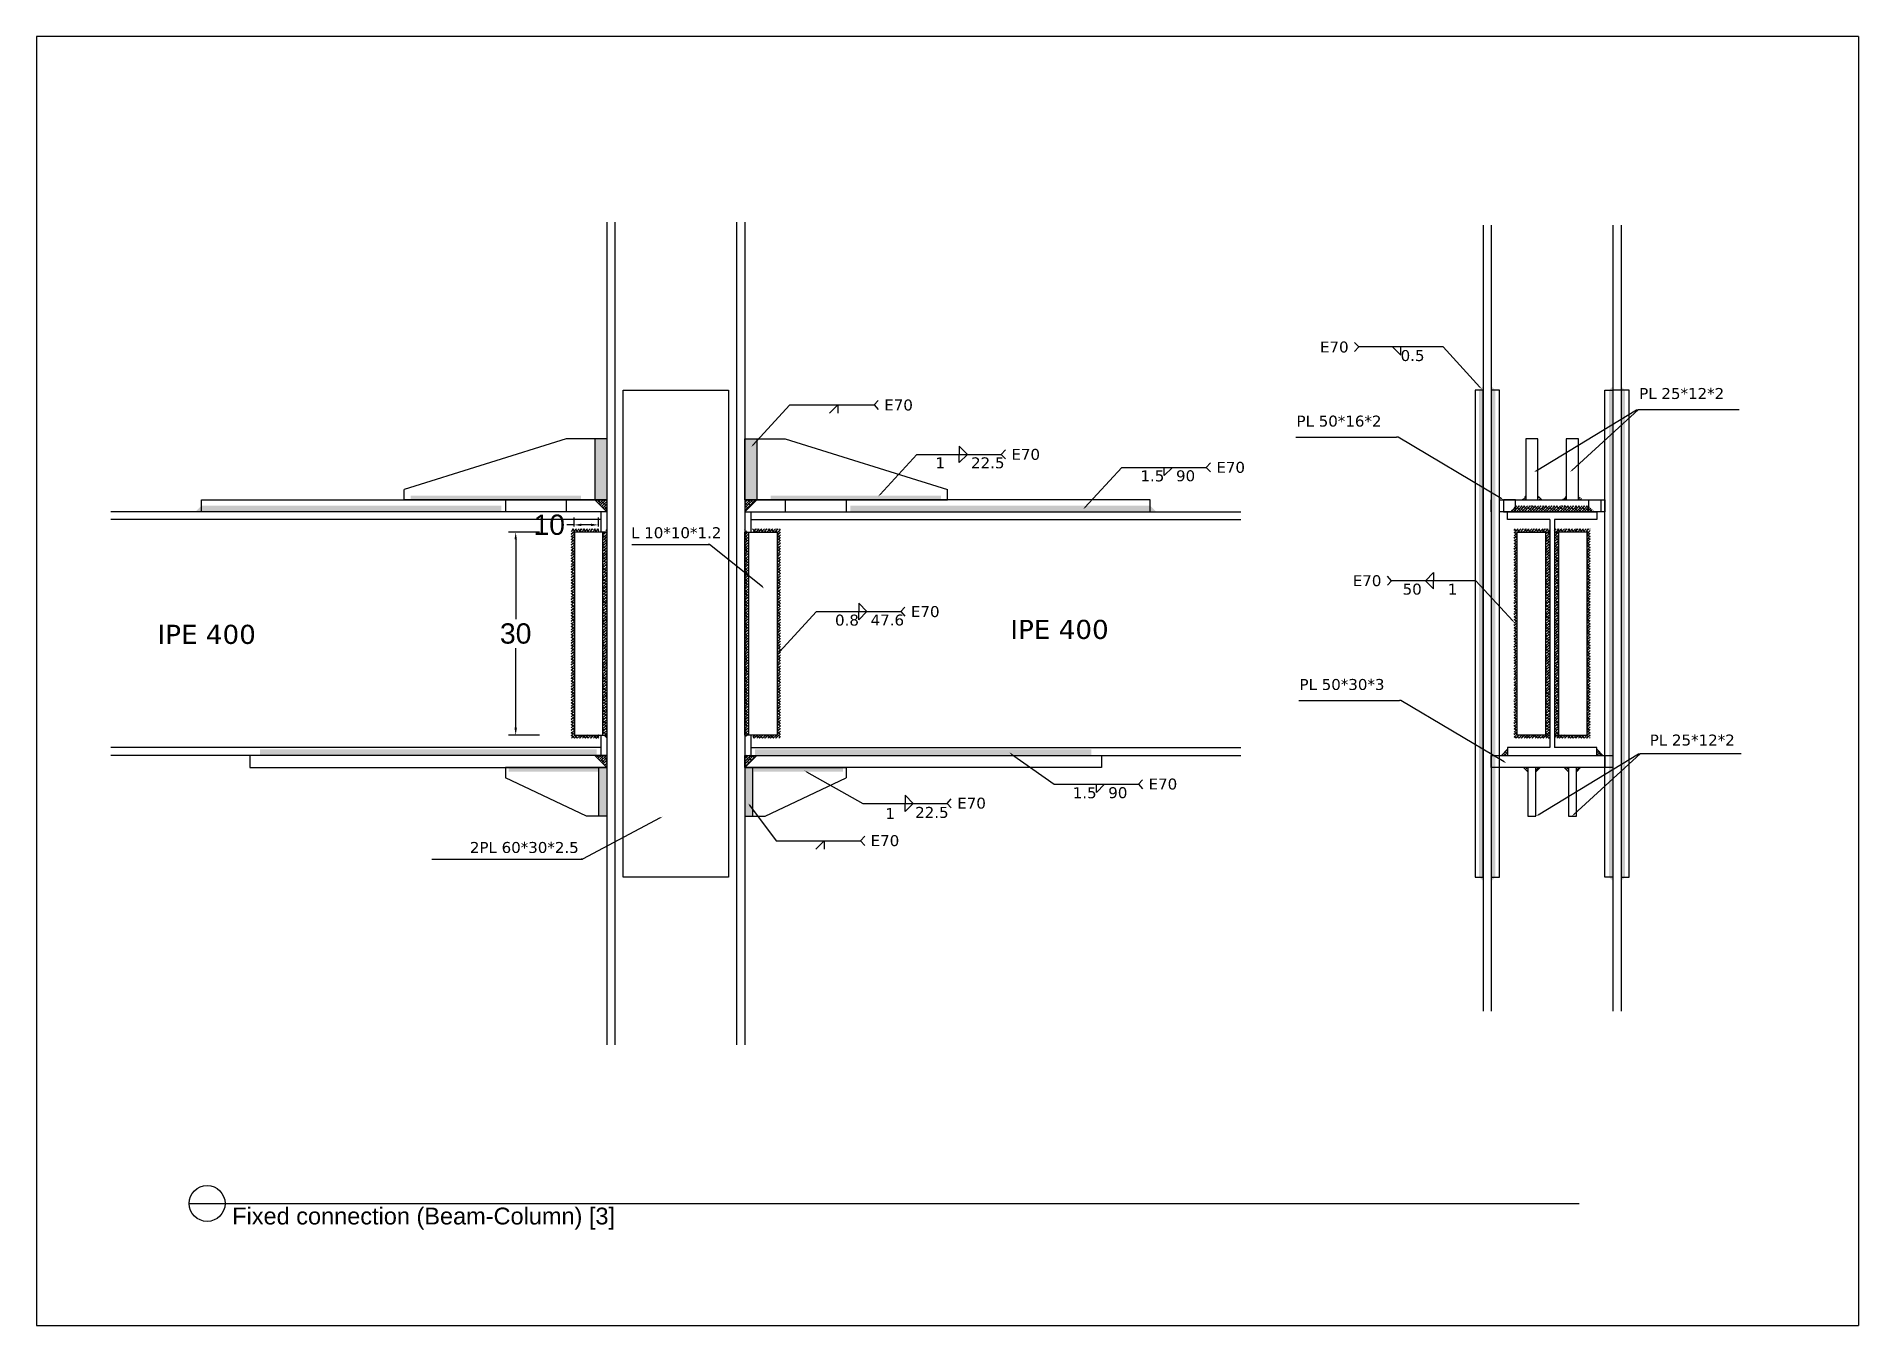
# Model space of a CAD drawing. Header units: metres. Extents: x 158 to 495, y 93 to 262.
# Drawn here: x 273.16 to 318.09, y 145.29 to 177.06 of the extents above; entities that cross this region are included whole.
import ezdxf
from ezdxf import colors
from ezdxf.entities.mleader import LeaderData, LeaderLine
from ezdxf.enums import TextEntityAlignment as Align
from ezdxf.math import Vec2, Vec3

# ---------------------------------------------------------------- set-up
doc = ezdxf.new("R2010")
doc.units = ezdxf.units.M
doc.header["$MEASUREMENT"] = 0
doc.styles.get("Standard").update_dxf_attribs({"font": 'arial.ttf'})
doc.styles.add('style1', font='verdana.ttf')
doc.dimstyles.get("Standard").update_dxf_attribs({"dimtxt": 0.18, "dimasz": 0.18, "dimexe": 0.18, "dimexo": 0.0625, "dimgap": 0.09, "dimtad": 0, "dimtih": 1, "dimtoh": 1, "dimdec": 4, "dimzin": 0, "dimdsep": 46, "dimtxsty": 'Standard', "dimcen": 0.09, "dimadec": 0, "dimazin": 0, "dimtfac": 1, "dimtdec": 4, "dimtofl": 0, "dimtmove": 0, "dimatfit": 3, "dimfxl": 1, "dimtolj": 1, "dimtzin": 0, "dimarcsym": 0})
pattern_1 = [(45, (66.594396, 16.915756), (-0.033587572, 0.033587572), []), (135, (66.594396, 16.915756), (-0.100762716, 0.033587572), [0.11875, -0.07125])]
pattern_2 = [(45, (66.594396, 16.915756), (-0.042426407, 0.042426407), []), (135, (66.594396, 16.915756), (-0.12727922, 0.042426407), [0.15, -0.09])]
pattern_3 = [(45, (57.3002, 16.915756), (-0.033587572, 0.033587572), []), (135, (57.3002, 16.915756), (-0.100762716, 0.033587572), [0.11875, -0.07125])]

msp = doc.modelspace()

# ---------------------------------------------------------------- texts
msp.add_text('Fixed connection (Beam-Column) [3] ', height=0.4150084).set_placement((277.9861, 148.19557), align=Align.TOP_LEFT)
at = {"style": 'style1'}
for s, width, gutter_width, insert, char_height, attachment_point in [('E70', 0.6013939, 0.5, (305.51506, 169.54142), 0.27, 3), ('0.5', 0.27, 0.5, (307.38722, 169.33077), 0.27, 3), ('E70', 0.6013939, 0.5, (294.06519, 168.11223), 0.27, 1), ('PL 25*12*2', 3.6349856, 0.5, (312.68078, 168.39534), 0.27, 1), ('PL 50*16*2', 3.6349856, 0.5, (304.23094, 167.71509), 0.27, 1), ('E70', 0.6013939, 0.5, (297.20015, 166.89525), 0.27, 1), ('1', 0.27, 0.5, (295.328, 166.68459), 0.27, 1), ('22.5', 0.2563875, 0.5, (296.20521, 166.68682), 0.27, 1), ('1.5', 0.27, 0.5, (300.38224, 166.36478), 0.27, 1), ('90', 0.2563875, 0.5, (301.25946, 166.367), 0.27, 1), ('E70', 0.6013939, 0.5, (302.2544, 166.57543), 0.27, 1), ('L 10*10*1.2', 3.6349856, 0.5, (287.82171, 164.96461), 0.27, 1), ('E70', 0.6013939, 0.5, (306.32327, 163.7821), 0.27, 3), ('50', 0.2563875, 0.5, (307.31821, 163.57366), 0.27, 3), ('1', 0.27, 0.5, (308.19543, 163.57144), 0.27, 3), ('0.8', 0.27, 0.5, (292.85091, 162.81024), 0.27, 1), ('47.6', 0.2563875, 0.5, (293.72813, 162.81246), 0.27, 1), ('E70', 0.6013939, 0.5, (294.72307, 163.0209), 0.27, 1), ('IPE 400', 3.3227206, 0.87159, (297.17359, 162.68145), 0.470657, 1), ('IPE 400', 3.3227206, 0.87159, (276.14352, 162.55997), 0.470657, 1), ('PL 50*30*3', 3.6349856, 0.5, (304.30402, 161.22361), 0.27, 1), ('PL 25*12*2', 3.6349856, 0.5, (312.94158, 159.85434), 0.27, 1), ('E70', 0.6013939, 0.5, (300.58342, 158.49525), 0.27, 7), ('E70', 0.6013939, 0.5, (295.86524, 158.02373), 0.27, 7), ('1.5', 0.27, 0.5, (298.71126, 158.5551), 0.27, 1), ('90', 0.2563875, 0.5, (299.58848, 158.55732), 0.27, 1), ('1', 0.27, 0.5, (294.09215, 157.77256), 0.27, 7), ('22.5', 0.2563875, 0.5, (294.82671, 157.79602), 0.27, 7), ('E70', 0.6013939, 0.5, (293.72926, 157.10044), 0.27, 7), ('2PL 60*30*2.5', 3.6349856, 0.5, (283.84628, 157.20673), 0.27, 1)]:
    msp.add_mtext_dynamic_manual_height_columns(s, width=width, gutter_width=gutter_width, heights=[0], dxfattribs=dict(at, insert=insert, char_height=char_height, attachment_point=attachment_point))

# ---------------------------------------------------------------- blocks, each defined once
blk = doc.blocks.new('*D99')
at = {"color": 0, "lineweight": -2, "transparency": 16777216}
for p, q in [((285.566, 164.842), (284.796, 164.842)), ((284.976, 164.662), (284.976, 162.697)), ((284.976, 160.022), (284.976, 161.986)), ((285.566, 159.842), (284.796, 159.842))]:
    blk.add_line(p, q, dxfattribs=at)
at = {"color": 0, "transparency": 16777216}
for points in [[(284.946, 164.662), (285.006, 164.662), (284.976, 164.842)], [(284.946, 160.022), (285.006, 160.022), (284.976, 159.842)]]:
    blk.add_solid(points, dxfattribs=at)
at = {"layer": 'Defpoints', "color": 0, "transparency": 16777216}
for p in [(285.628, 164.842), (284.976, 159.842), (285.628, 159.842)]:
    blk.add_point(p, dxfattribs=at)
at = {"color": 0, "transparency": 16777216, "insert": (284.976, 162.342), "char_height": 2, "attachment_point": 5}
blk.add_mtext('\\A1;{\\H0.25x;30}', dxfattribs=at)
blk = doc.blocks.new('*D100')
at = {"color": 0, "lineweight": -2, "transparency": 16777216}
for p, q in [((286.417, 165.022), (286.237, 165.022)), ((286.417, 164.986), (286.417, 165.202)), ((286.837, 165.022), (286.597, 165.022)), ((287.017, 164.986), (287.017, 165.202))]:
    blk.add_line(p, q, dxfattribs=at)
at = {"color": 0, "transparency": 16777216}
for points in [[(286.597, 165.052), (286.597, 164.992), (286.417, 165.022)], [(286.837, 165.052), (286.837, 164.992), (287.017, 165.022)]]:
    blk.add_solid(points, dxfattribs=at)
at = {"layer": 'Defpoints', "color": 0, "transparency": 16777216}
for p in [(286.417, 165.022), (286.417, 164.923), (287.017, 164.923)]:
    blk.add_point(p, dxfattribs=at)
at = {"color": 0, "transparency": 16777216, "insert": (285.803, 165.022), "char_height": 2, "attachment_point": 5}
blk.add_mtext('\\A1;{\\H0.25x;10}', dxfattribs=at)

# ---------------------------------------------------------------- dimensions: what is measured, and where the dimension line sits
dim = msp.add_linear_dim(base=(286.41663, 165.02159), p1=(287.01659, 164.9231), p2=(286.41663, 164.9231), text='{\\H0.25x;10}', dimstyle='Standard', override={"dimtxt": 2, "dimgap": 0.1, "dimdec": 1})
dim.commit()
dim.dimension.update_dxf_attribs({"geometry": '*D100', "text_midpoint": (285.8029, 165.02159)})
dim = msp.add_linear_dim(base=(284.97558, 159.84175), p1=(285.62838, 164.84175), p2=(285.62838, 159.84175), angle=90, text='{\\H0.25x;30}', dimstyle='Standard', override={"dimtxt": 2, "dimgap": 0.1, "dimdec": 1})
dim.commit()
dim.dimension.update_dxf_attribs({"geometry": '*D99', "text_midpoint": (284.97558, 162.34175), "dimtype": 160})

# ---------------------------------------------------------------- hatches: boundary and pattern name
h = msp.add_hatch()
h.set_pattern_fill('ANSI38', color=256, scale=0.38)
h.set_pattern_definition(pattern_1)
h.paths.add_polyline_path([(308.83386, 168.44175), (308.83386, 168.34175), (308.73386, 168.34175)])
h.paths.add_polyline_path([(308.73386, 168.34175), (308.83386, 168.34175), (308.83386, 156.34175), (308.73386, 156.34175)])
h.paths.add_polyline_path([(308.73386, 156.34175), (308.83386, 156.34175), (308.83386, 156.24175)])
h = msp.add_hatch()
h.set_pattern_fill('ANSI38', color=256, scale=0.38)
h.set_pattern_definition(pattern_1)
h.paths.add_polyline_path([(309.03386, 168.44175), (309.03386, 168.34175), (309.13386, 168.34175)])
h.paths.add_polyline_path([(309.13386, 168.34175), (309.03386, 168.34175), (309.03386, 156.34175), (309.13386, 156.34175)])
h.paths.add_polyline_path([(309.13386, 156.34175), (309.03386, 156.34175), (309.03386, 156.24175)])
h = msp.add_hatch()
h.set_pattern_fill('ANSI38', color=256, scale=0.38)
h.set_pattern_definition(pattern_1)
h.paths.add_polyline_path([(312.03386, 168.44175), (312.03386, 168.34175), (311.93386, 168.34175)])
h.paths.add_polyline_path([(311.93386, 168.34175), (312.03386, 168.34175), (312.03386, 156.34175), (311.93386, 156.34175)])
h.paths.add_polyline_path([(311.93386, 156.34175), (312.03386, 156.34175), (312.03386, 156.24175)])
h = msp.add_hatch()
h.set_pattern_fill('ANSI38', color=256, scale=0.38)
h.set_pattern_definition(pattern_1)
h.paths.add_polyline_path([(312.23386, 168.44175), (312.23386, 168.34175), (312.33386, 168.34175)])
h.paths.add_polyline_path([(312.33386, 168.34175), (312.23386, 168.34175), (312.23386, 156.34175), (312.33386, 156.34175)])
h.paths.add_polyline_path([(312.33386, 156.34175), (312.23386, 156.34175), (312.23386, 156.24175)])
h = msp.add_hatch()
h.set_pattern_fill('ANSI38', color=256, scale=0.48)
h.set_pattern_definition(pattern_2)
h.paths.add_polyline_path([(282.38517, 165.74175), (286.58517, 165.74175), (286.58517, 165.64175), (282.38517, 165.64175)])
h.paths.add_polyline_path([(277.22429, 165.49175), (284.62429, 165.49175), (284.62429, 165.34175), (277.22429, 165.34175)])
h.paths.add_polyline_path([(277.22429, 165.49175), (277.22429, 165.34175), (277.07429, 165.34175)])
h.paths.add_polyline_path([(286.92429, 167.14175), (287.22429, 167.14175), (287.22429, 165.64175), (286.92429, 165.64175)])
h.paths.add_polyline_path([(287.02429, 159.04175), (287.22429, 159.04175), (287.22429, 157.84175), (287.02429, 157.84175)])
h.paths.add_polyline_path([(284.8023, 159.04175), (287.0023, 159.04175), (287.0023, 158.94175), (284.8023, 158.94175)])
h.paths.add_polyline_path([(278.67454, 159.49175), (286.97454, 159.49175), (286.97454, 159.34175), (278.67454, 159.34175)])
h = msp.add_hatch()
h.set_pattern_fill('ANSI38', color=256, scale=0.48)
h.set_pattern_definition(pattern_2)
h.paths.add_polyline_path([(295.4634, 165.74175), (291.2634, 165.74175), (291.2634, 165.64175), (295.4634, 165.64175)])
h.paths.add_polyline_path([(300.62429, 165.49175), (293.22429, 165.49175), (293.22429, 165.34175), (300.62429, 165.34175)])
h.paths.add_polyline_path([(300.62429, 165.49175), (300.62429, 165.34175), (300.77429, 165.34175)])
h.paths.add_polyline_path([(290.92429, 167.14175), (290.62429, 167.14175), (290.62429, 165.64175), (290.92429, 165.64175)])
h.paths.add_polyline_path([(290.82429, 159.04175), (290.62429, 159.04175), (290.62429, 157.84175), (290.82429, 157.84175)])
h.paths.add_polyline_path([(293.04627, 159.04175), (290.84627, 159.04175), (290.84627, 158.94175), (293.04627, 158.94175)])
h.paths.add_polyline_path([(299.17403, 159.49175), (290.87403, 159.49175), (290.87403, 159.34175), (299.17403, 159.34175)])
h = msp.add_hatch()
h.set_pattern_fill('ANSI38', color=256, scale=0.38)
h.set_pattern_definition(pattern_1)
h.paths.add_polyline_path([(286.92429, 165.64175), (287.22429, 165.64175), (287.22429, 165.34175)])
h = msp.add_hatch()
h.set_pattern_fill('ANSI38', color=256, scale=0.38)
h.set_pattern_definition(pattern_1)
h.paths.add_polyline_path([(290.62429, 165.64175), (290.62429, 165.34175), (290.92429, 165.64175)])
h = msp.add_hatch()
h.set_pattern_fill('ANSI38', color=256, scale=0.38)
h.set_pattern_definition(pattern_3)
h.paths.add_polyline_path([(310.88386, 165.7469), (310.77872, 165.64175), (310.88386, 165.64175)])
h.paths.add_polyline_path([(311.18386, 165.7469), (311.18386, 165.64175), (311.28901, 165.64175)])
h.paths.add_polyline_path([(310.18386, 165.7469), (310.18386, 165.64175), (310.28901, 165.64175)])
h.paths.add_polyline_path([(309.88386, 165.7469), (309.77872, 165.64175), (309.88386, 165.64175)])
h.paths.add_polyline_path([(309.63386, 165.49175), (309.48386, 165.34175), (309.63386, 165.34175)])
h.paths.add_polyline_path([(311.43386, 165.49175), (309.63386, 165.49175), (309.63386, 165.34175), (311.43386, 165.34175)])
h.paths.add_polyline_path([(311.43386, 165.49175), (311.43386, 165.34175), (311.58386, 165.34175)])
h = msp.add_hatch()
h.set_pattern_fill('ANSI38', color=256, scale=0.38)
h.set_pattern_definition(pattern_1)
h.paths.add_polyline_path([(286.34429, 164.84175), (286.34429, 164.92175), (286.42429, 164.92175), (287.02429, 164.92175), (287.02429, 164.84175), (286.42429, 164.84175), (286.42429, 159.84175), (287.02429, 159.84175), (287.02429, 159.76175), (286.34429, 159.76175), (286.34429, 159.84175)])
h.paths.add_polyline_path([(287.14429, 164.84175), (287.22429, 164.84175), (287.22429, 159.84175), (287.14429, 159.84175)])
h.paths.add_polyline_path([(287.22429, 164.92175), (287.22429, 164.84175), (287.14429, 164.84175)])
h.paths.add_polyline_path([(287.14429, 159.84175), (287.22429, 159.84175), (287.22429, 159.76175)])
h = msp.add_hatch()
h.set_pattern_fill('ANSI38', color=256, scale=0.38)
h.set_pattern_definition(pattern_1)
h.paths.add_polyline_path([(291.50429, 164.84175), (291.50429, 164.92175), (291.42429, 164.92175), (290.82429, 164.92175), (290.82429, 164.84175), (291.42429, 164.84175), (291.42429, 159.84175), (290.82429, 159.84175), (290.82429, 159.76175), (291.50429, 159.76175), (291.50429, 159.84175)])
h.paths.add_polyline_path([(290.70429, 164.84175), (290.62429, 164.84175), (290.62429, 159.84175), (290.70429, 159.84175)])
h.paths.add_polyline_path([(290.62429, 164.92175), (290.62429, 164.84175), (290.70429, 164.84175)])
h.paths.add_polyline_path([(290.70429, 159.84175), (290.62429, 159.84175), (290.62429, 159.76175)])
h = msp.add_hatch()
h.set_pattern_fill('ANSI38', color=256, scale=0.38)
h.set_pattern_definition(pattern_3)
h.paths.add_polyline_path([(310.39386, 164.84175), (310.47386, 164.84175), (310.47386, 159.84175), (310.39386, 159.84175)], flags=17)
h.paths.add_polyline_path([(309.59386, 164.92175), (310.47386, 164.92175), (310.47386, 164.84175), (310.37386, 164.84175), (309.67386, 164.84175), (309.67386, 159.84175), (310.47386, 159.84175), (310.47386, 159.76175), (309.59386, 159.76175)])
h = msp.add_hatch()
h.set_pattern_fill('ANSI38', color=256, scale=0.38)
h.set_pattern_definition(pattern_3)
h.paths.add_polyline_path([(310.67386, 164.84175), (310.59386, 164.84175), (310.59386, 159.84175), (310.67386, 159.84175)], flags=17)
h.paths.add_polyline_path([(311.47386, 164.92175), (310.59386, 164.92175), (310.59386, 164.84175), (310.69386, 164.84175), (311.39386, 164.84175), (311.39386, 159.84175), (310.59386, 159.84175), (310.59386, 159.76175), (311.47386, 159.76175)])
h = msp.add_hatch()
h.set_pattern_fill('ANSI38', color=256, scale=0.38)
h.set_pattern_definition(pattern_1)
h.paths.add_polyline_path([(286.92429, 159.34175), (287.22429, 159.34175), (287.22429, 159.04175)])
h = msp.add_hatch()
h.set_pattern_fill('ANSI38', color=256, scale=0.38)
h.set_pattern_definition(pattern_1)
h.paths.add_polyline_path([(290.92429, 159.34175), (290.62429, 159.34175), (290.62429, 159.04175)])
h = msp.add_hatch()
h.set_pattern_fill('ANSI38', color=256, scale=0.38)
h.set_pattern_definition(pattern_3)
h.paths.add_polyline_path([(311.63386, 159.49175), (311.63386, 159.34175), (311.78386, 159.34175)])
h.paths.add_polyline_path([(311.23653, 159.04175), (311.13386, 159.04175), (311.13386, 158.93909)])
h.paths.add_polyline_path([(310.93386, 159.04175), (310.8312, 159.04175), (310.93386, 158.93909)])
h.paths.add_polyline_path([(310.23653, 159.04175), (310.13386, 159.04175), (310.13386, 158.93909)])
h.paths.add_polyline_path([(309.93386, 159.04175), (309.8312, 159.04175), (309.93386, 158.93909)])
h.paths.add_polyline_path([(309.43386, 159.49175), (309.28386, 159.34175), (309.43386, 159.34175)])

# ---------------------------------------------------------------- linework, layer by layer
for p, q in [((318.09021, 177.05945), (273.1582, 177.05945)), ((273.1582, 177.05945), (273.1582, 145.28934)), ((318.09021, 177.05945), (318.09021, 145.28934)), ((287.22429, 172.47872), (287.22429, 152.20478)), ((287.42429, 172.47872), (287.42429, 152.20478)), ((290.42429, 172.47872), (290.42429, 152.20478)), ((290.62429, 172.47872), (290.62429, 152.20478)), ((308.83386, 172.40519), (308.83386, 153.03364)), ((309.03386, 172.40519), (309.03386, 153.03364)), ((312.03386, 172.40519), (312.03386, 153.03364)), ((312.23386, 172.40519), (312.23386, 153.03364)), ((305.76366, 169.40617), (305.66242, 169.51803)), ((305.76366, 169.40617), (305.66242, 169.29432)), ((307.84355, 169.40617), (305.76366, 169.40617)), ((306.60011, 169.40617), (306.8036, 169.20268)), ((306.8036, 169.20268), (306.8036, 169.40617)), ((287.62429, 156.34175), (287.62429, 168.34175)), ((287.62429, 168.34175), (290.22429, 168.34175)), ((290.22429, 168.34175), (290.22429, 156.34175)), ((293.81659, 167.97698), (293.91783, 168.08883)), ((308.63386, 168.34175), (308.63386, 156.34175)), ((308.83386, 168.34175), (308.63386, 168.34175)), ((308.83386, 156.34175), (308.83386, 168.34175)), ((309.23386, 168.34175), (309.03386, 168.34175)), ((309.23386, 156.34175), (309.23386, 168.34175)), ((311.83386, 156.34175), (311.83386, 168.34175)), ((311.83386, 168.34175), (312.03386, 168.34175)), ((312.23386, 168.34175), (312.03386, 168.34175)), ((312.23386, 168.34175), (312.23386, 156.34175)), ((312.43386, 168.34175), (312.23386, 168.34175)), ((312.43386, 156.34175), (312.43386, 168.34175)), ((291.73671, 167.97698), (293.81659, 167.97698)), ((292.71436, 167.77348), (292.91786, 167.97698)), ((292.91786, 167.97698), (292.91786, 167.77348)), ((293.81659, 167.97698), (293.91783, 167.86512)), ((312.66245, 167.86586), (315.14768, 167.86586)), ((304.21261, 167.1856), (306.69783, 167.1856)), ((286.22429, 167.14175), (282.22429, 165.89175)), ((287.22429, 167.14175), (286.22429, 167.14175)), ((286.92429, 167.14175), (286.92429, 165.64175)), ((290.62429, 165.64175), (290.62429, 167.14175)), ((290.62429, 167.14175), (291.62429, 167.14175)), ((290.92429, 167.14175), (290.92429, 165.64175)), ((291.62429, 167.14175), (295.62429, 165.89175)), ((294.87167, 166.76), (296.95155, 166.76)), ((296.1151, 166.76), (295.91161, 166.96349)), ((295.91161, 166.96349), (295.91161, 166.76)), ((296.1151, 166.76), (295.91161, 166.55651)), ((295.91161, 166.55651), (295.91161, 166.76)), ((296.95155, 166.76), (297.0528, 166.87185)), ((296.95155, 166.76), (297.0528, 166.64815)), ((309.88386, 167.14175), (309.88386, 165.64175)), ((310.18386, 167.14175), (309.88386, 167.14175)), ((310.18386, 165.64175), (310.18386, 167.14175)), ((310.88386, 167.14175), (310.88386, 165.64175)), ((311.18386, 167.14175), (310.88386, 167.14175)), ((311.18386, 165.64175), (311.18386, 167.14175)), ((299.92591, 166.44018), (302.0058, 166.44018)), ((301.16935, 166.44018), (300.96586, 166.23669)), ((300.96586, 166.23669), (300.96586, 166.44018)), ((302.0058, 166.44018), (302.10704, 166.55204)), ((302.0058, 166.44018), (302.10704, 166.32833)), ((282.22429, 165.64175), (282.22429, 165.89175)), ((295.62429, 165.64175), (295.62429, 165.89175)), ((277.22429, 165.34175), (277.22429, 165.64175)), ((277.22429, 165.64175), (287.22429, 165.64175)), ((287.22429, 165.64175), (282.22429, 165.64175)), ((284.72429, 165.64175), (284.72429, 165.34175)), ((286.22429, 165.64175), (286.22429, 165.34175)), ((286.92429, 165.64175), (287.22429, 165.34175)), ((300.62429, 165.64175), (290.62429, 165.64175)), ((290.62429, 165.64175), (295.62429, 165.64175)), ((290.92429, 165.64175), (290.62429, 165.34175)), ((291.62429, 165.64175), (291.62429, 165.34175)), ((293.12429, 165.64175), (293.12429, 165.34175)), ((300.62429, 165.34175), (300.62429, 165.64175)), ((309.03386, 165.34175), (309.03386, 165.64175)), ((309.23386, 165.64175), (311.83386, 165.64175)), ((309.23386, 165.34175), (309.23386, 165.64175)), ((309.63386, 165.64175), (309.33386, 165.64175)), ((309.33386, 165.64175), (309.33386, 165.34175)), ((309.63386, 165.64175), (311.43386, 165.64175)), ((309.63386, 165.34175), (309.63386, 165.64175)), ((309.88386, 165.64175), (310.18386, 165.64175)), ((310.88386, 165.64175), (311.18386, 165.64175)), ((311.43386, 165.64175), (311.43386, 165.34175)), ((311.43386, 165.64175), (311.73386, 165.64175)), ((311.73386, 165.64175), (311.73386, 165.34175)), ((311.83386, 165.64175), (311.83386, 165.34175)), ((312.03386, 165.64175), (312.03386, 165.34175)), ((287.07429, 165.34175), (274.99268, 165.34175)), ((287.07429, 165.15175), (274.99268, 165.15175)), ((287.22429, 165.34175), (277.22429, 165.34175)), ((287.07429, 165.34175), (287.07429, 164.84175)), ((290.62429, 165.34175), (300.62429, 165.34175)), ((290.77429, 165.34175), (302.85589, 165.34175)), ((290.77429, 165.34175), (290.77429, 164.84175)), ((290.77429, 165.15175), (302.85589, 165.15175)), ((311.83386, 165.34175), (309.23386, 165.34175)), ((309.33386, 165.34175), (309.63386, 165.34175)), ((309.43386, 165.34175), (311.63386, 165.34175)), ((309.43386, 165.15175), (309.43386, 165.34175)), ((310.47386, 165.15175), (309.43386, 165.15175)), ((311.43386, 165.34175), (309.63386, 165.34175)), ((310.47386, 165.15175), (310.47386, 159.53175)), ((311.63386, 165.15175), (310.59386, 165.15175)), ((310.59386, 165.15175), (310.59386, 159.53175)), ((311.73386, 165.34175), (311.43386, 165.34175)), ((311.63386, 165.34175), (311.63386, 165.15175)), ((287.22429, 164.84175), (286.42429, 164.84175)), ((286.42429, 164.84175), (286.42429, 159.84175)), ((287.12429, 159.84175), (287.12429, 164.84175)), ((287.84227, 164.53785), (289.75794, 164.53785)), ((290.62429, 164.84175), (291.42429, 164.84175)), ((290.62429, 159.84175), (290.62429, 164.84175)), ((290.72429, 159.84175), (290.72429, 164.84175)), ((291.42429, 164.84175), (291.42429, 159.84175)), ((309.67386, 159.84175), (309.67386, 164.84175)), ((309.67386, 164.84175), (310.47386, 164.84175)), ((310.37386, 164.84175), (310.37386, 159.84175)), ((310.59386, 164.84175), (310.59386, 159.84175)), ((311.39386, 164.84175), (310.59386, 164.84175)), ((310.59386, 164.84175), (310.69386, 164.84175)), ((310.69386, 164.84175), (310.69386, 159.84175)), ((311.39386, 159.84175), (311.39386, 164.84175)), ((306.57187, 163.64685), (306.47063, 163.7587)), ((306.57187, 163.64685), (306.47063, 163.535)), ((308.65175, 163.64685), (306.57187, 163.64685)), ((307.40832, 163.64685), (307.61181, 163.85034)), ((307.40832, 163.64685), (307.61181, 163.44335)), ((307.61181, 163.85034), (307.61181, 163.64685)), ((307.61181, 163.44335), (307.61181, 163.64685)), ((292.39459, 162.88565), (294.47447, 162.88565)), ((293.63802, 162.88565), (293.43453, 163.08914)), ((293.43453, 163.08914), (293.43453, 162.88565)), ((293.63802, 162.88565), (293.43453, 162.68215)), ((293.43453, 162.68215), (293.43453, 162.88565)), ((294.47447, 162.88565), (294.57571, 162.9975)), ((294.47447, 162.88565), (294.57571, 162.7738)), ((304.28569, 160.69413), (306.77092, 160.69413)), ((287.07429, 159.53175), (274.99268, 159.53175)), ((286.42429, 159.84175), (287.22429, 159.84175)), ((287.07429, 159.84175), (287.07429, 159.34175)), ((291.42429, 159.84175), (290.62429, 159.84175)), ((290.77429, 159.84175), (290.77429, 159.34175)), ((290.77429, 159.53175), (302.85589, 159.53175)), ((310.47386, 159.53175), (309.43386, 159.53175)), ((309.43386, 159.53175), (309.43386, 159.34175)), ((310.47386, 159.84175), (309.67386, 159.84175)), ((310.59386, 159.84175), (311.39386, 159.84175)), ((311.63386, 159.53175), (310.59386, 159.53175)), ((311.63386, 159.34175), (311.63386, 159.53175)), ((287.07429, 159.34175), (274.99268, 159.34175)), ((287.22429, 159.34175), (278.42429, 159.34175)), ((278.42429, 159.34175), (278.42429, 159.04175)), ((287.22429, 159.04175), (286.92429, 159.34175)), ((290.62429, 159.34175), (299.42429, 159.34175)), ((290.62429, 159.04175), (290.62429, 159.34175)), ((290.62429, 159.04175), (290.92429, 159.34175)), ((290.77429, 159.34175), (302.85589, 159.34175)), ((299.42429, 159.34175), (299.42429, 159.04175)), ((309.03386, 159.34175), (312.03386, 159.34175)), ((309.03386, 159.04175), (309.03386, 159.34175)), ((309.03386, 159.34175), (312.03386, 159.34175)), ((309.03386, 159.04175), (309.03386, 159.34175)), ((309.23386, 159.34175), (311.83386, 159.34175)), ((309.23386, 159.04175), (309.23386, 159.34175)), ((309.43386, 159.49175), (309.28386, 159.34175)), ((309.43386, 159.34175), (311.63386, 159.34175)), ((311.63386, 159.34175), (311.63386, 159.49175)), ((311.63386, 159.49175), (311.78386, 159.34175)), ((311.83386, 159.34175), (311.83386, 159.04175)), ((312.03386, 159.34175), (312.03386, 159.04175)), ((312.03386, 159.34175), (312.03386, 159.04175)), ((312.71061, 159.3856), (315.19584, 159.3856)), ((278.42429, 159.04175), (287.22429, 159.04175)), ((287.22429, 159.04175), (284.72429, 159.04175)), ((284.72429, 159.04175), (284.72429, 158.79175)), ((286.72429, 157.84175), (284.72429, 158.79175)), ((287.02429, 157.84175), (287.02429, 159.04175)), ((299.42429, 159.04175), (290.62429, 159.04175)), ((290.62429, 159.04175), (293.12429, 159.04175)), ((290.62429, 159.04175), (290.62429, 157.84175)), ((290.82429, 157.84175), (290.82429, 159.04175)), ((291.12429, 157.84175), (293.12429, 158.79175)), ((293.12429, 159.04175), (293.12429, 158.79175)), ((298.25494, 158.6305), (300.33482, 158.6305)), ((299.49837, 158.6305), (299.29488, 158.42701)), ((299.29488, 158.42701), (299.29488, 158.6305)), ((300.33482, 158.6305), (300.43606, 158.74235)), ((300.33482, 158.6305), (300.43606, 158.51865)), ((312.03386, 159.04175), (309.03386, 159.04175)), ((312.03386, 159.04175), (309.03386, 159.04175)), ((311.83386, 159.04175), (309.23386, 159.04175)), ((309.8312, 159.04175), (309.93386, 158.93909)), ((309.93386, 159.04175), (309.93386, 157.84175)), ((310.13386, 159.04175), (309.93386, 159.04175)), ((310.13386, 157.84175), (310.13386, 159.04175)), ((310.13386, 158.93909), (310.23653, 159.04175)), ((310.93386, 158.93909), (310.8312, 159.04175)), ((310.93386, 159.04175), (310.93386, 157.84175)), ((311.13386, 159.04175), (310.93386, 159.04175)), ((311.13386, 157.84175), (311.13386, 159.04175)), ((311.23653, 159.04175), (311.13386, 158.93909)), ((294.7802, 158.15898), (294.5767, 158.36248)), ((294.5767, 158.36248), (294.5767, 158.15898)), ((295.61664, 158.15898), (295.71789, 158.27084)), ((287.22429, 157.84175), (286.72429, 157.84175)), ((290.62429, 157.84175), (291.12429, 157.84175)), ((293.53676, 158.15898), (295.61664, 158.15898)), ((294.7802, 158.15898), (294.5767, 157.95549)), ((294.5767, 157.95549), (294.5767, 158.15898)), ((295.61664, 158.15898), (295.71789, 158.04713)), ((309.93386, 157.84175), (310.13386, 157.84175)), ((310.93386, 157.84175), (311.13386, 157.84175)), ((293.48066, 157.23569), (293.5819, 157.34754)), ((291.40078, 157.23569), (293.48066, 157.23569)), ((292.37844, 157.0322), (292.58193, 157.23569)), ((292.58193, 157.23569), (292.58193, 157.0322)), ((293.48066, 157.23569), (293.5819, 157.12384)), ((282.90504, 156.77996), (286.62264, 156.77996)), ((290.22429, 156.34175), (287.62429, 156.34175)), ((308.63386, 156.34175), (308.83386, 156.34175)), ((309.03386, 156.34175), (309.23386, 156.34175)), ((312.03386, 156.34175), (311.83386, 156.34175)), ((312.23386, 156.34175), (312.43386, 156.34175)), ((276.92367, 148.29842), (277.80902, 148.29842)), ((277.80902, 148.29842), (311.20011, 148.29842)), ((273.1582, 145.28934), (318.09021, 145.28934))]:
    msp.add_line(p, q)
msp.add_circle((277.36635, 148.29842), 0.44268)

msp.set_redraw_order([(e.dxf.handle, doc.entitydb.next_handle()) for e in msp.query("TEXT MTEXT ATTDEF DIMENSION ARC_DIMENSION")])  # texts and dimensions are drawn at this point

# ---------------------------------------------------------------- leaders
ml = msp.add_multileader_mtext('Standard')
ml.set_content('', color=256)
ml.set_leader_properties()
ml.build(insert=Vec2(0, 0))
ml.multileader.update_dxf_attribs({"dogleg_length": 0.36, "arrow_head_size": 0.0653})
ctx = ml.context
ctx.base_point, ctx.char_height, ctx.arrow_head_size, ctx.landing_gap_size, ctx.plane_origin = Vec3(307.78955, 169.40617), 0.018, 0.0653, 0.009, Vec3(308.86878, 169.15948)
ctx.text_align_type = 2
notes = []
notes.append((ctx, [(0, (1, 1, 0), (307.84355, 169.40617), (-1, 0), 0.036, [(0, [(308.79932, 168.36951)], 0, [])])]))
ctx.mtext.insert, ctx.mtext.alignment, ctx.mtext.flow_direction = Vec3(307.79855, 169.41517), 3, 5
ml = msp.add_multileader_mtext('Standard')
ml.set_content('', color=256)
ml.set_leader_properties()
ml.build(insert=Vec2(0, 0))
ml.multileader.update_dxf_attribs({"dogleg_length": 0.36, "arrow_head_size": 0.0653})
ctx = ml.context
ctx.base_point, ctx.char_height, ctx.arrow_head_size, ctx.landing_gap_size, ctx.plane_origin = Vec3(291.77271, 167.97698), 0.018, 0.0653, 0.009, Vec3(290.71147, 167.73028)
notes.append((ctx, [(0, (1, 1, 0), (291.73671, 167.97698), (1, 0), 0.036, [(0, [(290.78093, 166.94031)], 0, [])])]))
ctx.mtext.insert, ctx.mtext.flow_direction = Vec3(291.78171, 167.98598), 5
ml = msp.add_multileader_mtext('Standard')
ml.set_content('', color=256)
ml.set_leader_properties()
ml.build(insert=Vec2(0, 0))
ml.multileader.update_dxf_attribs({"dogleg_length": 0.36, "arrow_head_size": 0.0653})
ctx = ml.context
ctx.base_point, ctx.char_height, ctx.arrow_head_size, ctx.landing_gap_size, ctx.plane_origin = Vec3(312.65345, 167.85686), 0.018, 0.0653, 0.009, Vec3(303.79798, 171.56634)
notes.append((ctx, [(1, (1, 1, 0), (312.61745, 167.85686), (1, 0), 0.036, [(0, [(310.08571, 166.322)], 0, [])])]))
ctx.mtext.insert, ctx.mtext.flow_direction = Vec3(312.66245, 167.86586), 5
ml = msp.add_multileader_mtext('Standard')
ml.set_content('', color=256)
ml.set_leader_properties()
ml.build(insert=Vec2(0, 0))
ml.multileader.update_dxf_attribs({"dogleg_length": 0.36, "arrow_head_size": 0.0653})
ctx = ml.context
ctx.base_point, ctx.char_height, ctx.arrow_head_size, ctx.landing_gap_size, ctx.plane_origin = Vec3(312.69845, 167.86586), 0.018, 0.0653, 0.009, Vec3(304.3933, 171.56634)
notes.append((ctx, [(1, (1, 1, 0), (312.66245, 167.86586), (1, 0), 0.036, [(0, [(310.97369, 166.322)], 0, [])])]))
ctx.mtext.insert, ctx.mtext.flow_direction = Vec3(312.70745, 167.87486), 5
ml = msp.add_multileader_mtext('Standard')
ml.set_content('', color=256)
ml.set_leader_properties()
ml.build(insert=Vec2(0, 0))
ml.multileader.update_dxf_attribs({"dogleg_length": 0.36, "arrow_head_size": 0.0653})
ctx = ml.context
ctx.base_point, ctx.char_height, ctx.arrow_head_size, ctx.landing_gap_size, ctx.plane_origin = Vec3(306.67983, 167.1856), 0.018, 0.0653, 0.009, Vec3(298.37469, 170.88609)
ctx.text_align_type = 2
notes.append((ctx, [(0, (1, 1, 0), (306.73383, 167.1856), (-1, 0), 0.036, [(0, [(309.33386, 165.64175)], 0, [])])]))
ctx.mtext.insert, ctx.mtext.alignment, ctx.mtext.flow_direction = Vec3(306.68883, 167.1946), 3, 5
ml = msp.add_multileader_mtext('Standard')
ml.set_content('', color=256)
ml.set_leader_properties()
ml.build(insert=Vec2(0, 0))
ml.multileader.update_dxf_attribs({"dogleg_length": 0.36, "arrow_head_size": 0.0653})
ctx = ml.context
ctx.base_point, ctx.char_height, ctx.arrow_head_size, ctx.landing_gap_size, ctx.plane_origin = Vec3(294.90767, 166.76), 0.018, 0.0653, 0.009, Vec3(293.84643, 166.5133)
notes.append((ctx, [(0, (1, 1, 0), (294.87167, 166.76), (1, 0), 0.036, [(0, [(293.91589, 165.72333)], 0, [])])]))
ctx.mtext.insert, ctx.mtext.flow_direction = Vec3(294.91667, 166.769), 5
ml = msp.add_multileader_mtext('Standard')
ml.set_content('', color=256)
ml.set_leader_properties()
ml.build(insert=Vec2(0, 0))
ml.multileader.update_dxf_attribs({"dogleg_length": 0.36, "arrow_head_size": 0.0653})
ctx = ml.context
ctx.base_point, ctx.char_height, ctx.arrow_head_size, ctx.landing_gap_size, ctx.plane_origin = Vec3(299.96191, 166.44018), 0.018, 0.0653, 0.009, Vec3(298.90068, 166.19348)
notes.append((ctx, [(0, (1, 1, 0), (299.92591, 166.44018), (1, 0), 0.036, [(0, [(298.97014, 165.40352)], 0, [])])]))
ctx.mtext.insert, ctx.mtext.flow_direction = Vec3(299.97091, 166.44918), 5
ml = msp.add_multileader_mtext('Standard')
ml.set_content('', color=256)
ml.set_leader_properties()
ml.build(insert=Vec2(0, 0))
ml.multileader.update_dxf_attribs({"dogleg_length": 0.36, "arrow_head_size": 0.0653})
ctx = ml.context
ctx.base_point, ctx.char_height, ctx.arrow_head_size, ctx.landing_gap_size, ctx.plane_origin = Vec3(289.70394, 164.53785), 0.018, 0.0653, 0.009, Vec3(291.73295, 164.1021)
ctx.text_align_type = 2
notes.append((ctx, [(0, (1, 1, 0), (289.75794, 164.53785), (-1, 0), 0.036, [(0, [(291.11046, 163.45075)], 0, [])])]))
ctx.mtext.insert, ctx.mtext.alignment, ctx.mtext.flow_direction = Vec3(289.71294, 164.54685), 3, 5
ml = msp.add_multileader_mtext('Standard')
ml.set_content('', color=256)
ml.set_leader_properties()
ml.build(insert=Vec2(0, 0))
ml.multileader.update_dxf_attribs({"dogleg_length": 0.36, "arrow_head_size": 0.0653})
ctx = ml.context
ctx.base_point, ctx.char_height, ctx.arrow_head_size, ctx.landing_gap_size, ctx.plane_origin = Vec3(308.59775, 163.64685), 0.018, 0.0653, 0.009, Vec3(309.67699, 163.40015)
ctx.text_align_type = 2
notes.append((ctx, [(0, (1, 1, 0), (308.65175, 163.64685), (-1, 0), 0.036, [(0, [(309.60753, 162.61018)], 0, [])])]))
ctx.mtext.insert, ctx.mtext.alignment, ctx.mtext.flow_direction = Vec3(308.60675, 163.65585), 3, 5
ml = msp.add_multileader_mtext('Standard')
ml.set_content('', color=256)
ml.set_leader_properties()
ml.build(insert=Vec2(0, 0))
ml.multileader.update_dxf_attribs({"dogleg_length": 0.36, "arrow_head_size": 0.0653})
ctx = ml.context
ctx.base_point, ctx.char_height, ctx.arrow_head_size, ctx.landing_gap_size, ctx.plane_origin = Vec3(292.43059, 162.88565), 0.018, 0.0653, 0.009, Vec3(291.36935, 162.63895)
notes.append((ctx, [(0, (1, 1, 0), (292.39459, 162.88565), (1, 0), 0.036, [(0, [(291.43881, 161.84898)], 0, [])])]))
ctx.mtext.insert, ctx.mtext.flow_direction = Vec3(292.43959, 162.89465), 5
ml = msp.add_multileader_mtext('Standard')
ml.set_content('', color=256)
ml.set_leader_properties()
ml.build(insert=Vec2(0, 0))
ml.multileader.update_dxf_attribs({"dogleg_length": 0.36, "arrow_head_size": 0.0653})
ctx = ml.context
ctx.base_point, ctx.char_height, ctx.arrow_head_size, ctx.landing_gap_size, ctx.plane_origin = Vec3(306.75292, 160.69413), 0.018, 0.0653, 0.009, Vec3(298.44777, 164.39461)
ctx.text_align_type = 2
notes.append((ctx, [(0, (1, 1, 0), (306.80692, 160.69413), (-1, 0), 0.036, [(0, [(309.40694, 159.15027)], 0, [])])]))
ctx.mtext.insert, ctx.mtext.alignment, ctx.mtext.flow_direction = Vec3(306.76192, 160.70313), 3, 5
ml = msp.add_multileader_mtext('Standard')
ml.set_content('', color=256)
ml.set_leader_properties()
ml.build(insert=Vec2(0, 0))
ml.multileader.update_dxf_attribs({"dogleg_length": 0.36, "arrow_head_size": 0.0653})
ctx = ml.context
ctx.base_point, ctx.char_height, ctx.arrow_head_size, ctx.landing_gap_size, ctx.plane_origin = Vec3(298.29094, 158.6305), 0.018, 0.0653, 0.009, Vec3(297.2297, 158.8772)
notes.append((ctx, [(0, (1, 1, 0), (298.25494, 158.6305), (1, 0), 0.036, [(0, [(297.15148, 159.41298)], 0, [])])]))
ctx.mtext.insert, ctx.mtext.flow_direction = Vec3(298.29994, 158.6395), 5
ml = msp.add_multileader_mtext('Standard')
ml.set_content('', color=256)
ml.set_leader_properties()
ml.build(insert=Vec2(0, 0))
ml.multileader.update_dxf_attribs({"dogleg_length": 0.36, "arrow_head_size": 0.0653})
ctx = ml.context
ctx.base_point, ctx.char_height, ctx.arrow_head_size, ctx.landing_gap_size, ctx.plane_origin = Vec3(312.70161, 159.3766), 0.018, 0.0653, 0.009, Vec3(303.84614, 163.08609)
notes.append((ctx, [(1, (1, 1, 0), (312.66561, 159.3766), (1, 0), 0.036, [(0, [(310.13386, 157.84175)], 0, [])])]))
ctx.mtext.insert, ctx.mtext.flow_direction = Vec3(312.71061, 159.3856), 5
ml = msp.add_multileader_mtext('Standard')
ml.set_content('', color=256)
ml.set_leader_properties()
ml.build(insert=Vec2(0, 0))
ml.multileader.update_dxf_attribs({"dogleg_length": 0.36, "arrow_head_size": 0.0653})
ctx = ml.context
ctx.base_point, ctx.char_height, ctx.arrow_head_size, ctx.landing_gap_size, ctx.plane_origin = Vec3(312.74661, 159.3856), 0.018, 0.0653, 0.009, Vec3(304.44146, 163.08609)
notes.append((ctx, [(1, (1, 1, 0), (312.71061, 159.3856), (1, 0), 0.036, [(0, [(311.02185, 157.84175)], 0, [])])]))
ctx.mtext.insert, ctx.mtext.flow_direction = Vec3(312.75561, 159.3946), 5
ml = msp.add_multileader_mtext('Standard')
ml.set_content('', color=256)
ml.set_leader_properties()
ml.build(insert=Vec2(0, 0))
ml.multileader.update_dxf_attribs({"dogleg_length": 0.36, "arrow_head_size": 0.0653})
ctx = ml.context
ctx.base_point, ctx.char_height, ctx.arrow_head_size, ctx.landing_gap_size, ctx.plane_origin = Vec3(293.57276, 158.15898), 0.018, 0.0653, 0.009, Vec3(292.51152, 158.40568)
notes.append((ctx, [(0, (1, 1, 0), (293.53676, 158.15898), (1, 0), 0.036, [(0, [(292.09234, 158.9714)], 0, [])])]))
ctx.mtext.insert, ctx.mtext.flow_direction = Vec3(293.58176, 158.16798), 5
ml = msp.add_multileader_mtext('Standard')
ml.set_content('', color=256)
ml.set_leader_properties()
ml.build(insert=Vec2(0, 0))
ml.multileader.update_dxf_attribs({"dogleg_length": 0.36, "arrow_head_size": 0.0653})
ctx = ml.context
ctx.base_point, ctx.char_height, ctx.arrow_head_size, ctx.landing_gap_size, ctx.plane_origin = Vec3(291.43678, 157.23569), 0.018, 0.0653, 0.009, Vec3(290.37554, 157.48239)
notes.append((ctx, [(0, (1, 1, 0), (291.40078, 157.23569), (1, 0), 0.036, [(0, [(290.70592, 158.16529)], 0, [])])]))
ctx.mtext.insert, ctx.mtext.flow_direction = Vec3(291.44578, 157.24469), 5
ml = msp.add_multileader_mtext('Standard')
ml.set_content('', color=256)
ml.set_leader_properties()
ml.build(insert=Vec2(0, 0))
ml.multileader.update_dxf_attribs({"dogleg_length": 0.36, "arrow_head_size": 0.0653})
ctx = ml.context
ctx.base_point, ctx.char_height, ctx.arrow_head_size, ctx.landing_gap_size, ctx.plane_origin = Vec3(286.56864, 156.77996), 0.018, 0.0653, 0.009, Vec3(288.59766, 156.34421)
ctx.text_align_type = 2
notes.append((ctx, [(0, (1, 1, 0), (286.62264, 156.77996), (-1, 0), 0.036, [(0, [(288.59766, 157.83114)], 0, [])])]))
ctx.mtext.insert, ctx.mtext.alignment, ctx.mtext.flow_direction = Vec3(286.57764, 156.78896), 3, 5
for ctx, leaders in notes:
    for number, flags, end, landing, length, lines in leaders:
        leader = LeaderData()
        leader.index, (leader.has_last_leader_line, leader.has_dogleg_vector, leader.attachment_direction) = number, flags
        leader.last_leader_point, leader.dogleg_vector, leader.dogleg_length = Vec3(end), Vec3(landing), length
        for number, points, colour, breaks in lines:
            line = LeaderLine()
            line.index, line.vertices, line.color, line.breaks = number, Vec3.list(points), colors.encode_raw_color(colour), breaks
            leader.lines.append(line)
        ctx.leaders.append(leader)

doc.saveas('drawing.dxf')
